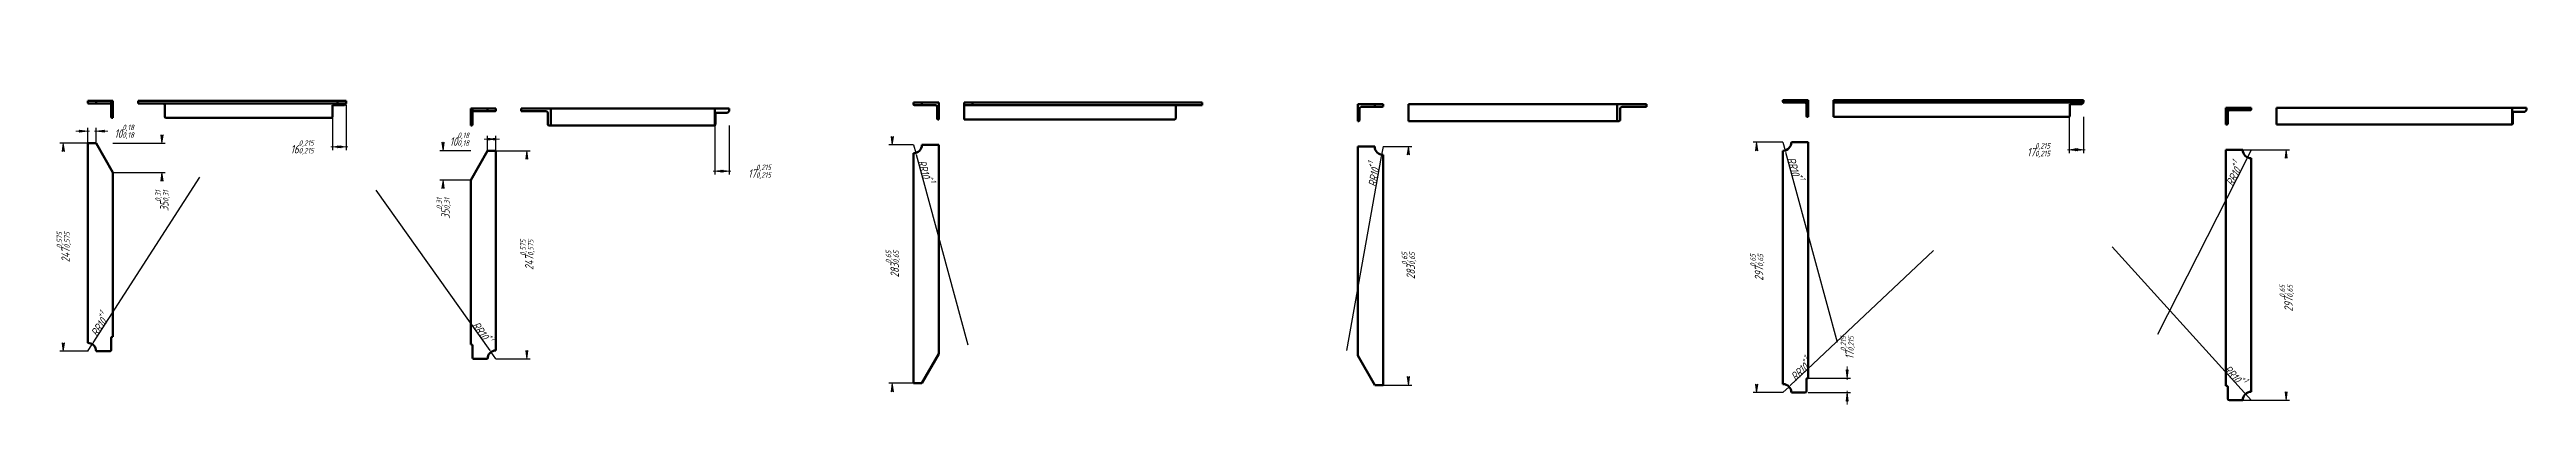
# Model space of a CAD drawing. Header units: millimetres. Extents: x -47 to 3413, y -383 to 297.
# Drawn here: x 1942 to 3413, y -230 to -20 of the extents above; entities that cross this region are included whole.
import ezdxf

# ---------------------------------------------------------------- set-up
doc = ezdxf.new("R2010")
doc.units = ezdxf.units.MM
doc.linetypes.add('K5LT_BASIC', pattern=[0])
doc.linetypes.add('K5LT_THIN', pattern=[0])
doc.layers.add('Системный слой', color=7, linetype='Continuous')
doc.layers.add('Системный слой (1)', color=7, linetype='Continuous', true_color=0x909090)
doc.styles.add('KDIMTEXTSTYLE', font='GOST_AU.SHX', dxfattribs={"width": 0.96, "oblique": 15, "height": 5})
doc.dimstyles.new('KDIMSTYLE (0.50)', dxfattribs={"dimtxt": 5, "dimasz": 1, "dimexe": 2, "dimexo": 0, "dimgap": 1, "dimtad": 1, "dimlfac": 2, "dimtxsty": 'KDIMTEXTSTYLE', "dimsah": 1, "dimcen": 0, "dimdle": 1, "dimadec": 0, "dimazin": 0, "dimtfac": 0.667, "dimtmove": 0, "dimatfit": 3, "dimfxl": 1, "dimtvp": 1, "dimtolj": 1, "dimtzin": 0, "dimarcsym": 0})

msp = doc.modelspace()

# ---------------------------------------------------------------- blocks, each defined once
blk = doc.blocks.new('KDIMARROW_02')
at = {"layer": 'Системный слой'}
blk.add_hatch(color=0, dxfattribs=at).paths.add_polyline_path([(4.5, -5.51091059616309e-16), (5, 0.6582624912261956), (0, 0), (5, -0.658262491226197)])
at = {"layer": 'Системный слой', "color": 0, "linetype": 'K5LT_THIN', "lineweight": 18}
for p, q in [((5, 0.6582624912261956), (0, 0)), ((0, 0), (5, -0.658262491226197)), ((0, 0), (7, -8.572527594031472e-16)), ((4.5, -5.51091059616309e-16), (5, 0.6582624912261956)), ((5, -0.658262491226197), (4.5, -5.51091059616309e-16))]:
    blk.add_line(p, q, dxfattribs=at)
at = {"layer": 'Системный слой (1)', "color": 0, "linetype": 'K5LT_THIN', "lineweight": 18}
blk.add_line((0, 0), (-1, 0), dxfattribs=at)
blk = doc.blocks.new('KDIMARROW_01')
at = {"layer": 'Системный слой'}
blk.add_hatch(color=0, dxfattribs=at).paths.add_polyline_path([(0, 0), (-5, 0.658262491226197), (-4.5, 5.51091059616309e-16), (-5, -0.6582624912261956)])
at = {"layer": 'Системный слой', "color": 0, "linetype": 'K5LT_THIN', "lineweight": 18}
for p, q in [((-4.5, 5.51091059616309e-16), (-5, 0.658262491226197)), ((-5, 0.658262491226197), (0, 0)), ((0, 0), (-5, -0.6582624912261956)), ((-5, -0.6582624912261956), (-4.5, 5.51091059616309e-16))]:
    blk.add_line(p, q, dxfattribs=at)
at = {"layer": 'Системный слой (1)', "color": 0, "linetype": 'K5LT_THIN', "lineweight": 18}
blk.add_line((0, 0), (-1, 0), dxfattribs=at)

# ---------------------------------------------------------------- dimensions: what is measured, and where the dimension line sits
at = {"layer": 'Системный слой (1)', "color": 7}
for base, p1, p2, location, override in [((2109.988923559226, -77.36283150030454), (2117.988923559233, -52.65161506544791), (2109.988923559226, -52.65161506544791), (2091.932466077838, -77.36283150030454), {"dimexo": 0, "dimpost": '\\H5.0;\\W0.965;\\Q15;<>\\H0.65x;\\S0,215^0,215;\\H1.5x;', "dimblk1": 'KDIMARROW_02', "dimblk2": 'KDIMARROW_02', "dimse1": 0, "dimse2": 0, "dimclrt": 7, "dimtolj": 1}), ((1969.488923556036, -68.10650326968499), (1964.488923556018, -75.15161506863114), (1969.488923556018, -75.15161506864388), (1986.196319109624, -68.10650326972751), {"dimexo": 0, "dimpost": '\\H5.0;\\W0.965;\\Q15;<>\\H0.65x;\\S0,18^0,18;\\H1.5x;', "dimblk1": 'KDIMARROW_02', "dimblk2": 'KDIMARROW_02', "dimse1": 0, "dimse2": 0, "dimclrt": 7, "dimtolj": 1}), ((2202.046851547106, -72.8372238109884), (2207.046851547123, -79.65161506544655), (2202.046851547123, -79.65161506545928), (2185.339455993517, -72.83722381103092), {"dimexo": 0, "dimpost": '\\H5.0;\\W0.965;\\Q15;<>\\H0.65x;\\S0,18^0,18;\\H1.5x;', "dimblk1": 'KDIMARROW_02', "dimblk2": 'KDIMARROW_02', "dimse1": 0, "dimse2": 0, "dimclrt": 7, "dimtolj": 1}), ((2337.046875365078, -91.78194289215094), (2345.546875365048, -64.65161506544791), (2337.046875365078, -64.65161506544791), (2363.658332846415, -91.78194289215094), {"dimexo": 0, "dimpost": '\\H5.0;\\W0.965;\\Q15;<>\\H0.65x;\\S0,215^0,215;\\H1.5x;', "dimblk1": 'KDIMARROW_02', "dimblk2": 'KDIMARROW_02', "dimse1": 0, "dimse2": 0, "dimclrt": 7, "dimtolj": 1}), ((3141.614637568172, -79.06295709874865), (3150.114637568178, -59.65161506544803), (3141.614637568172, -59.65161506544803), (3123.503180086784, -79.06295709874865), {"dimexo": 0, "dimpost": '\\H5.0;\\W0.965;\\Q15;<>\\H0.65x;\\S0,215^0,215;\\H1.5x;', "dimblk1": 'KDIMARROW_02', "dimblk2": 'KDIMARROW_02', "dimse1": 0, "dimse2": 0, "dimclrt": 7, "dimtolj": 1})]:
    msp.add_linear_dim(base=base, p1=p1, p2=p2, location=location, dimstyle='KDIMSTYLE (0.50)', override=override, dxfattribs=at).render()
for base, p1, p2, location, override in [((1949.963947091043, -75.15161506863114), (1964.488923556018, -198.6516150686621), (1964.488923556018, -75.15161506863114), (1949.963947091043, -136.9016150686466), {"dimexo": 0, "dimpost": '\\H5.0;\\W0.965;\\Q15;<>\\H0.65x;\\S0,575^0,575;\\H1.5x;', "dimblk1": 'KDIMARROW_01', "dimblk2": 'KDIMARROW_01', "dimse1": 0, "dimse2": 0, "dimclrt": 7, "dimtolj": 1}), ((2008.601266478028, -92.65161506864388), (1979.488923556018, -75.15161506864388), (1979.488923556018, -92.65161506864388), (2008.601266478028, -109.3678637716468), {"dimexo": 0, "dimpost": '\\H5.0;\\W0.965;\\Q15;<>\\H0.65x;\\S0,31^0,31;\\H1.5x;', "dimblk1": 'KDIMARROW_01', "dimblk2": 'KDIMARROW_01', "dimse1": 0, "dimse2": 0, "dimclrt": 7, "dimtolj": 1}), ((2175.632060439922, -97.15161506545928), (2192.046851547123, -79.65161506545928), (2192.046851547123, -97.15161506545928), (2175.632060439922, -113.8678637684622), {"dimexo": 0, "dimpost": '\\H5.0;\\W0.965;\\Q15;<>\\H0.65x;\\S0,31^0,31;\\H1.5x;', "dimblk1": 'KDIMARROW_01', "dimblk2": 'KDIMARROW_01', "dimse1": 0, "dimse2": 0, "dimclrt": 7, "dimtolj": 1}), ((2225.404320036102, -79.65161506544655), (2207.046851547123, -203.1516150654775), (2207.046851547123, -79.65161506544655), (2225.404320036102, -141.401615065462), {"dimexo": 0, "dimpost": '\\H5.0;\\W0.965;\\Q15;<>\\H0.65x;\\S0,575^0,575;\\H1.5x;', "dimblk1": 'KDIMARROW_01', "dimblk2": 'KDIMARROW_01', "dimse1": 0, "dimse2": 0, "dimclrt": 7, "dimtolj": 1}), ((2442.501989192129, -217.6516150654688), (2455.105175526994, -76.15161506544837), (2455.105175526994, -217.6516150654688), (2442.501989192129, -146.9016150654586), {"dimexo": 0, "dimpost": '\\H5.0;\\W0.965;\\Q15;<>\\H0.65x;\\S0,65^0,65;\\H1.5x;', "dimblk1": 'KDIMARROW_01', "dimblk2": 'KDIMARROW_01', "dimse1": 0, "dimse2": 0, "dimclrt": 7, "dimtolj": 1}), ((2749.049637809263, -77.15161506544769), (2734.049637809263, -218.6516150654681), (2734.049637809263, -77.15161506544769), (2749.049637809263, -147.9016150654579), {"dimexo": 0, "dimpost": '\\H5.0;\\W0.965;\\Q15;<>\\H0.65x;\\S0,65^0,65;\\H1.5x;', "dimblk1": 'KDIMARROW_01', "dimblk2": 'KDIMARROW_01', "dimse1": 0, "dimse2": 0, "dimclrt": 7, "dimtolj": 1}), ((2955.965565012171, -74.65161506544882), (2971.614637568143, -223.1516150654779), (2971.614637568143, -74.65161506544882), (2955.965565012171, -148.9016150654634), {"dimexo": 0, "dimpost": '\\H5.0;\\W0.965;\\Q15;<>\\H0.65x;\\S0,65^0,65;\\H1.5x;', "dimblk1": 'KDIMARROW_01', "dimblk2": 'KDIMARROW_01', "dimse1": 0, "dimse2": 0, "dimclrt": 7, "dimtolj": 1}), ((3270.53105753226, -79.1516150654486), (3244.794637477143, -227.6516150654777), (3244.794637477143, -79.1516150654486), (3270.53105753226, -167.1516150654486), {"dimexo": 0, "dimpost": '\\H5.0;\\W0.965;\\Q15;<>\\H0.65x;\\S0,65^0,65;\\H1.5x;', "dimblk1": 'KDIMARROW_01', "dimblk2": 'KDIMARROW_01', "dimse1": 0, "dimse2": 0, "dimclrt": 7, "dimtolj": 1}), ((3009.772943130441, -214.6516150654859), (2986.614637568143, -223.1516150654779), (2986.614637568143, -214.6516150654859), (3009.772943130441, -196.5401575841063), {"dimexo": 0, "dimpost": '\\H5.0;\\W0.965;\\Q15;<>\\H0.65x;\\S0,215^0,215;\\H1.5x;', "dimblk1": 'KDIMARROW_02', "dimblk2": 'KDIMARROW_02', "dimse1": 0, "dimse2": 0, "dimclrt": 7, "dimtolj": 1})]:
    msp.add_linear_dim(base=base, p1=p1, p2=p2, angle=90, location=location, dimstyle='KDIMSTYLE (0.50)', override=override, dxfattribs=at).render()
for center, radius, location in [((2455.105175526994, -76.1516150654486), 4.999999999999976, (2459.634085225019, -92.82991385265774)), ((2734.049637809263, -77.15161506544769), 4.99999999999992, (2730.994883019758, -94.16176340884189)), ((2971.614637568142, -74.65161506544882), 5.000000000000109, (2976.153017634829, -91.32733933333537)), ((3249.794637477143, -79.1516150654486), 4.999999999999953, (3241.972253879412, -94.56222791303577)), ((1964.488923556018, -198.6516150686618), 4.999999999999714, (1973.86409917349, -184.133255807718)), ((2207.046851547123, -203.1516150654777), 4.999999999999896, (2197.035111741776, -189.0646799993145)), ((2971.614637568142, -223.1516150654779), 4.999999999999766, (2984.179071317777, -211.2852054130464)), ((3249.794637477143, -227.6516150654777), 5.000000000000241, (3238.175373232708, -214.8582819616199))]:
    msp.add_radius_dim(center=center, radius=radius, location=location, dimstyle='KDIMSTYLE (0.50)', override={"dimpost": '\\H5.0;\\W0.965;\\Q15;R<>\\H0.65x;\\S+1^;\\H1.5x;', "dimblk2": 'KDIMARROW_02', "dimclrt": 7, "dimtolj": 1}, dxfattribs=at).render()

# ---------------------------------------------------------------- linework, layer by layer
at = {"layer": 'Системный слой (1)', "color": 5, "linetype": 'K5LT_BASIC', "lineweight": 60, "true_color": 0x0000ff}
for p, q in [((1969.488923556018, -50.15161506544774), (1964.488923556018, -50.15161506544774)), ((1964.488923556018, -51.15161506544791), (1964.488923556018, -50.15161506544774)), ((1969.488923556018, -51.65161506544786), (1964.988923556018, -51.6516150654478)), ((1969.488923556018, -50.15161506544774), (1977.488923556017, -50.15161506544774)), ((1969.488923556018, -51.65161506544786), (1969.488923556018, -50.15161506544774)), ((1977.488923556018, -51.65161506544774), (1969.488923556018, -51.65161506544786)), ((1978.488923556017, -50.15161506544774), (1977.488923556017, -50.15161506544774)), ((1978.988923556019, -50.15161506544774), (1978.488923556017, -50.15161506544774)), ((1978.488923556018, -52.65161506544791), (1978.488923556017, -50.15161506544774)), ((1978.488923556018, -52.65161506544791), (1978.488923556018, -59.65161506544783)), ((1978.988923556019, -50.15161506544774), (1979.488923556018, -50.15161506544774)), ((1979.488923556018, -50.15161506544774), (1979.488923556018, -60.15161506544777)), ((2112.988923559233, -50.15161506544774), (1994.4889235592, -50.15161506544774)), ((1994.488923559213, -51.15161506544791), (1994.4889235592, -50.15161506544774)), ((1994.488923559213, -51.15161506544791), (1994.4889235592, -51.6516150654478)), ((2113.0139863737, -51.6516150654478), (1994.4889235592, -51.6516150654478)), ((2010.238923559226, -52.65161506544791), (2010.238923559226, -59.65161506544783)), ((2109.988923559226, -52.65161506544791), (2109.988923559173, -59.65161506544783)), ((2116.988923559231, -52.65161506544791), (2109.988923559226, -52.65161506544791)), ((2117.988923559237, -50.15161506544774), (2112.988923559233, -50.15161506544774)), ((2112.988923559233, -51.15161506544791), (2112.988923559233, -50.15161506544774)), ((2117.988923559233, -51.65161506544786), (2113.0139863737, -51.6516150654478)), ((2117.988923559233, -51.65161506544786), (2116.988923559231, -52.65161506544791)), ((2117.988923559233, -51.65161506544786), (2117.988923559237, -50.15161506544774)), ((2192.046851547123, -54.65161506544786), (2192.046851547123, -64.65161506544788)), ((2192.546851547123, -54.65161506544786), (2192.046851547123, -54.65161506544786)), ((2192.546851547123, -54.65161506544786), (2193.046851547123, -54.65161506544786)), ((2193.046851547123, -57.15161506544803), (2193.046851547123, -54.65161506544786)), ((2193.046851547123, -54.65161506544786), (2194.046851547124, -54.65161506544786)), ((2193.046851547123, -57.15161506544803), (2193.046851547123, -64.15161506544794)), ((2202.046851547123, -54.65161506544786), (2194.046851547124, -54.65161506544786)), ((2194.046851547123, -56.15161506544786), (2202.046851547123, -56.15161506544797)), ((2202.046851547123, -54.65161506544786), (2207.046851547123, -54.65161506544786)), ((2202.046851547123, -56.15161506544797), (2202.046851547123, -54.65161506544786)), ((2202.046851547123, -56.15161506544797), (2206.546851547123, -56.15161506544791)), ((2207.046851547123, -55.65161506544803), (2207.046851547123, -54.65161506544786)), ((2222.046875365053, -56.15161506544797), (2222.046875365053, -54.65161506544786)), ((2222.046875365053, -54.65161506544786), (2239.546875365053, -54.65161506544786)), ((2222.046875365053, -56.15161506544797), (2236.04687536505, -56.15161506544786)), ((2237.796875365066, -57.15161506544803), (2237.796875365066, -64.15161506544794)), ((2337.046875365049, -54.65161506544786), (2239.546875365053, -54.65161506544786)), ((2239.546875365053, -64.65161506544794), (2239.546875365053, -54.65161506544786)), ((2337.046875365049, -54.65161506544786), (2337.546875365074, -54.65161506544786)), ((2337.046875365049, -54.65161506544786), (2337.046875365078, -64.65161506544788)), ((2344.546875365071, -54.65161506544786), (2337.546875365074, -54.65161506544786)), ((2344.546875365071, -57.15161506544803), (2337.546875365067, -57.15161506544803)), ((2337.546875365067, -57.15161506544803), (2337.546875365013, -64.15161506544794)), ((2344.546875365071, -54.65161506544786), (2345.546875365073, -54.65161506544786)), ((2345.546875365048, -56.15161506544786), (2344.546875365071, -57.15161506544803)), ((2345.546875365048, -56.15161506544786), (2345.546875365073, -54.65161506544786)), ((2455.105175526994, -52.15161506544803), (2455.105175526994, -51.15161506544786)), ((2460.105175526994, -51.15161506544786), (2455.105175526994, -51.15161506544786)), ((2460.105175526994, -52.65161506544797), (2455.605175526994, -52.65161506544791)), ((2460.105175526994, -52.65161506544797), (2460.105175526994, -51.15161506544786)), ((2470.105175526994, -51.15161506544786), (2460.105175526994, -51.15161506544786)), ((2468.105175526994, -52.65161506544786), (2460.105175526994, -52.65161506544797)), ((2469.105175526994, -60.65161506544794), (2469.105175526994, -53.65161506544803)), ((2470.105175526994, -61.15161506544794), (2470.105175526994, -51.15161506544786)), ((2490.105175526995, -51.15161506544786), (2485.105175526995, -51.15161506544786)), ((2485.105175526995, -52.65161506544791), (2485.105175526995, -51.15161506544786)), ((2485.105175526995, -52.65161506544791), (2485.105175526995, -53.65161506544783)), ((2490.080112712528, -52.65161506544791), (2485.105175526995, -52.65161506544791)), ((2485.105175526995, -53.65161506544783), (2485.105175526995, -60.65161506544794)), ((2490.080112712528, -52.65161506544791), (2626.605175527015, -52.65161506544791)), ((2490.105175526995, -52.15161506544803), (2490.105175526995, -51.15161506544786)), ((2490.105175526995, -51.15161506544786), (2626.605175527015, -51.15161506544786)), ((2610.855175527015, -60.65161506544794), (2610.855175527015, -53.65161506544803)), ((2626.605175527015, -52.15161506544803), (2626.605175527015, -51.15161506544786)), ((2626.605175527015, -52.65161506544791), (2626.605175527015, -52.15161506544803)), ((2719.049637809263, -62.15161506544811), (2719.049637809263, -52.15161506544803)), ((2719.049637809263, -52.15161506544803), (2729.049637809263, -52.15161506544803)), ((2720.049637809263, -61.65161506544811), (2720.049637809263, -54.6516150654482)), ((2721.049637809263, -53.65161506544803), (2729.049637809263, -53.65161506544814)), ((2729.049637809263, -53.65161506544814), (2729.049637809263, -52.15161506544803)), ((2729.049637809263, -52.15161506544803), (2734.049637809263, -52.15161506544803)), ((2729.049637809263, -53.65161506544814), (2733.549637809263, -53.65161506544808)), ((2734.049637809263, -53.1516150654482), (2734.049637809263, -52.15161506544803)), ((2749.049637809263, -52.15161506544803), (2873.049637809283, -52.15161506544803)), ((2749.049637809263, -62.15161506544806), (2749.049637809263, -52.15161506544803)), ((2873.049637809283, -62.15161506544811), (2873.049637809283, -52.15161506544803)), ((2873.049637809283, -52.15161506544803), (2890.549637809283, -52.15161506544803)), ((2874.799637809283, -61.65161506544811), (2874.799637809283, -54.6516150654482)), ((2876.549637809283, -53.65161506544803), (2890.549637809283, -53.65161506544814)), ((2890.549637809283, -53.65161506544814), (2890.549637809283, -52.15161506544803)), ((2976.614637568142, -49.65161506544797), (2971.614637568143, -49.65161506544797)), ((2971.614637568143, -50.65161506544814), (2971.614637568143, -49.65161506544797)), ((2976.614637568142, -51.15161506544808), (2972.114637568143, -51.15161506544803)), ((2976.614637568142, -49.65161506544797), (2984.614637568144, -49.65161506544797)), ((2976.614637568142, -51.15161506544808), (2976.614637568142, -49.65161506544797)), ((2984.614637568143, -51.15161506544797), (2976.614637568142, -51.15161506544808)), ((2985.614637568144, -49.65161506544797), (2984.614637568144, -49.65161506544797)), ((2985.614637568143, -52.15161506544814), (2985.614637568144, -49.65161506544797)), ((2986.114637568144, -49.65161506544797), (2985.614637568144, -49.65161506544797)), ((2985.614637568143, -52.15161506544814), (2985.614637568143, -59.15161506544806)), ((2986.114637568144, -49.65161506544797), (2986.614637568143, -49.65161506544797)), ((2986.614637568143, -49.65161506544797), (2986.614637568143, -59.651615065448)), ((3006.614637568151, -49.65161506544797), (3001.614637568151, -49.65161506544797)), ((3001.614637568151, -51.15161506544797), (3001.614637568151, -49.65161506544797)), ((3001.614637568151, -51.15161506544797), (3001.614637568151, -52.15161506544814)), ((3006.589574753684, -51.15161506544803), (3001.614637568151, -51.15161506544797)), ((3001.614637568151, -52.15161506544814), (3001.614637568151, -59.15161506544806)), ((3145.139700382645, -51.15161506544803), (3006.589574753684, -51.15161506544803)), ((3006.614637568151, -50.65161506544814), (3006.614637568151, -49.65161506544797)), ((3145.114637568178, -49.65161506544797), (3006.614637568151, -49.65161506544797)), ((3149.114637568173, -52.15161506544814), (3142.114637568168, -52.15161506544814)), ((3142.114637568168, -52.15161506544814), (3142.114637568198, -59.15161506544806)), ((3150.114637568178, -49.65161506544797), (3145.114637568178, -49.65161506544797)), ((3145.114637568178, -50.65161506544814), (3145.114637568178, -49.65161506544797)), ((3150.114637568178, -51.15161506544808), (3145.139700382645, -51.15161506544803)), ((3150.114637568178, -51.15161506544808), (3149.114637568173, -52.15161506544814)), ((3150.114637568178, -51.15161506544808), (3150.114637568178, -49.65161506544797)), ((3235.294637477141, -54.15161506544808), (3234.794637477143, -54.15161506544808)), ((3234.794637477143, -54.15161506544808), (3234.794637477143, -64.15161506544811)), ((3235.294637477141, -54.15161506544808), (3235.794637477141, -54.15161506544808)), ((3235.794637477141, -54.15161506544808), (3236.794637477141, -54.15161506544808)), ((3235.794637477143, -56.65161506544825), (3235.794637477141, -54.15161506544808)), ((3235.794637477143, -56.65161506544825), (3235.794637477143, -63.65161506544817)), ((3244.794637477143, -54.15161506544808), (3236.794637477141, -54.15161506544808)), ((3236.794637477143, -55.65161506544808), (3244.794637477143, -55.6516150654482)), ((3244.794637477143, -54.15161506544808), (3249.794637477143, -54.15161506544808)), ((3244.794637477143, -55.6516150654482), (3244.794637477143, -54.15161506544808)), ((3244.794637477143, -55.6516150654482), (3249.294637477143, -55.65161506544814)), ((3249.794637477143, -55.15161506544825), (3249.794637477143, -54.15161506544808)), ((3404.794661295091, -54.15161506544808), (3264.794661295071, -54.15161506544808)), ((3264.794661295071, -64.15161506544811), (3264.794661295071, -54.15161506544808)), ((3404.794661295091, -54.15161506544808), (3405.294661295092, -54.15161506544808)), ((3404.794661295091, -54.15161506544808), (3404.794661295091, -64.15161506544811)), ((3412.294661295093, -54.15161506544808), (3405.294661295092, -54.15161506544808)), ((3405.294661295087, -56.65161506544825), (3405.294661295118, -63.65161506544817)), ((3412.294661295093, -56.65161506544825), (3405.294661295087, -56.65161506544825)), ((3412.294661295093, -54.15161506544808), (3413.294661295091, -54.15161506544808)), ((3413.294661295097, -55.65161506544808), (3412.294661295093, -56.65161506544825)), ((3413.294661295097, -55.65161506544808), (3413.294661295091, -54.15161506544808)), ((1979.488923556018, -60.15161506544777), (1978.988923556018, -60.15161506544777)), ((2109.488923559233, -60.15161506544777), (2011.113923559205, -60.15161506544777)), ((2109.988923559173, -59.65161506544783), (2109.488923559233, -60.15161506544777)), ((2192.046851547123, -64.65161506544788), (2192.546851547123, -64.65161506544788)), ((2238.671875365046, -64.65161506544788), (2239.546875365053, -64.65161506544794)), ((2337.046875365078, -64.65161506544788), (2239.546875365053, -64.65161506544794)), ((2337.546875365013, -64.15161506544794), (2337.046875365078, -64.65161506544788)), ((2470.105175526994, -61.15161506544794), (2469.605175526994, -61.15161506544788)), ((2485.105175526995, -60.65161506544794), (2485.105175526995, -61.15161506544788)), ((2485.105175526995, -61.15161506544788), (2609.980175527015, -61.15161506544788)), ((2719.049637809263, -62.15161506544811), (2719.549637809263, -62.15161506544806)), ((2749.049637809263, -62.15161506544806), (2873.049637809283, -62.15161506544811)), ((2873.049637809283, -62.15161506544811), (2873.924637809283, -62.15161506544806)), ((2986.614637568143, -59.651615065448), (2986.114637568143, -59.651615065448)), ((3001.614637568151, -59.15161506544806), (3001.614637568151, -59.651615065448)), ((3141.614637568172, -59.651615065448), (3001.614637568151, -59.651615065448)), ((3142.114637568198, -59.15161506544806), (3141.614637568172, -59.651615065448)), ((3234.794637477143, -64.15161506544811), (3235.294637477143, -64.15161506544811)), ((3404.794661295091, -64.15161506544811), (3264.794661295071, -64.15161506544811)), ((3405.294661295118, -63.65161506544817), (3404.794661295091, -64.15161506544811)), ((1964.488923556018, -193.6516150686639), (1964.488923556018, -75.15161506863114)), ((1964.488923556018, -75.15161506863114), (1969.488923556018, -75.15161506864388)), ((1969.488923556018, -75.15161506864388), (1979.488923556018, -92.65161506864388)), ((2202.046851547123, -79.65161506545928), (2192.046851547123, -97.15161506545928)), ((2207.046851547123, -79.65161506544655), (2202.046851547123, -79.65161506545928)), ((2207.046851547123, -198.1516150654793), (2207.046851547123, -79.65161506544655)), ((2455.105175526994, -81.15161506544814), (2455.105175526994, -217.6516150654688)), ((2470.105175526994, -76.15161506544837), (2460.105175526994, -76.15161506544837)), ((2470.105175526994, -76.15161506544837), (2470.105175526994, -200.1516150654686)), ((2719.049637809263, -77.15161506544769), (2719.049637809263, -201.1516150654679)), ((2719.049637809263, -77.15161506544769), (2729.049637809263, -77.15161506544769)), ((2734.049637809263, -82.15161506544746), (2734.049637809263, -218.6516150654681)), ((2971.614637568143, -218.1516150654838), (2971.614637568143, -79.65161506545746)), ((2986.614637568143, -74.65161506545746), (2976.614637568143, -74.65161506545746)), ((2986.614637568143, -214.6516150654859), (2986.614637568143, -74.65161506545746)), ((3234.794637477143, -79.15161506545724), (3244.794637477143, -79.15161506545724)), ((3234.794637477143, -219.1516150654857), (3234.794637477143, -79.15161506545724)), ((3249.794637477143, -222.6516150654836), (3249.794637477143, -84.15161506545724)), ((1979.488923556018, -190.1516150686402), (1979.488923556018, -92.65161506864388)), ((2192.046851547123, -194.6516150654556), (2192.046851547123, -97.15161506545928)), ((1978.488923556017, -197.6516150686621), (1978.488923556019, -190.6516150686643)), ((1978.988923556019, -190.1516150686639), (1979.488923556018, -190.1516150686402)), ((1969.488923556018, -198.6516150686675), (1977.488923556017, -198.6516150686639)), ((2192.546851547123, -194.6516150654793), (2192.046851547123, -194.6516150654556)), ((2193.046851547123, -202.1516150654775), (2193.046851547123, -195.1516150654797)), ((2202.046851547123, -203.1516150654829), (2194.046851547124, -203.1516150654793)), ((2470.105175526994, -200.1516150654686), (2460.105175526994, -217.6516150654688)), ((2719.049637809263, -201.1516150654679), (2729.049637809263, -218.6516150654681)), ((2460.105175526994, -217.6516150654688), (2455.105175526994, -217.6516150654688)), ((2729.049637809263, -218.6516150654681), (2734.049637809263, -218.6516150654681)), ((2985.614637568144, -222.1516150654791), (2985.614637568144, -215.1516150654782)), ((2986.114637568144, -214.6516150654779), (2986.614637568143, -214.6516150654859)), ((3235.294637477141, -219.1516150654777), (3234.794637477143, -219.1516150654857)), ((3235.794637477141, -226.6516150654788), (3235.794637477141, -219.6516150654779)), ((2976.614637568142, -223.1516150654838), (2984.614637568144, -223.1516150654779)), ((3244.794637477143, -227.6516150654836), (3236.794637477141, -227.6516150654777))]:
    msp.add_line(p, q, dxfattribs=at)
for centre, radius, start, end in [((1964.988923556018, -51.15161506544786), 0.4999999999999454, 180, 270), ((1977.488923556018, -52.65161506544771), 1.000000000000001, 0, 90), ((2194.046851547123, -57.15161506544783), 1.000000000000001, 89.9999999999886, 180), ((2206.546851547123, -55.65161506544797), 0.4999999999999454, 270, 0), ((2455.605175526994, -52.15161506544797), 0.4999999999999454, 180, 270.000000000013), ((2468.105175526994, -53.65161506544783), 0.9999999999998903, 0, 90), ((2721.049637809263, -54.651615065448), 0.9999999999998903, 90, 180), ((2733.549637809263, -53.15161506544814), 0.4999999999999454, 269.999999999987, 0), ((2972.114637568143, -50.65161506544808), 0.4999999999999454, 180, 270.000000000013), ((2984.614637568143, -52.15161506544794), 1.000000000000001, 0, 90), ((3236.794637477143, -56.65161506544806), 1.000000000000001, 89.9999999999886, 180), ((3249.294637477143, -55.1516150654482), 0.4999999999999454, 269.999999999987, 0), ((1978.988923556018, -59.65161506544783), 0.4999999999999454, 180, 270), ((2192.546851547123, -64.15161506544794), 0.4999999999999454, 270, 0), ((2469.605175526994, -60.65161506544794), 0.4999999999999454, 180, 270), ((2719.549637809263, -61.65161506544811), 0.4999999999999454, 270, 0), ((2986.114637568143, -59.15161506544806), 0.4999999999999454, 180, 270), ((3235.294637477143, -63.65161506544817), 0.4999999999999454, 270, 0), ((2455.105175526994, -76.15161506544837), 4.999999999999894, 270, 0), ((2734.049637809263, -77.15161506544769), 4.999999999999894, 180, 270), ((2971.614637568143, -74.65161506544882), 4.999999999999894, 270, 0), ((3249.794637477143, -79.1516150654486), 4.999999999999894, 180, 270), ((1978.988923556019, -190.6516150686621), 0.500000000000167, 90, 180), ((1964.488923556018, -198.6516150686621), 4.999999999999893, 0, 90.0000000000417), ((1977.488923556017, -197.6516150686621), 0.9999999999998903, 269.9999999998827, 0), ((2192.546851547123, -195.1516150654775), 0.500000000000167, 0, 90), ((2194.046851547123, -202.1516150654775), 0.9999999999998903, 180, 270.0000000001173), ((2207.046851547123, -203.1516150654775), 4.999999999999893, 89.99999999995832, 180), ((2971.614637568143, -223.1516150654779), 4.999999999999893, 0, 90), ((2986.114637568144, -215.1516150654779), 0.4999999999999454, 90, 180.000000000026), ((3235.294637477141, -219.6516150654777), 0.4999999999999454, 0, 90), ((2984.614637568144, -222.1516150654779), 0.9999999999998903, 270.0000000000651, 0), ((3236.794637477141, -226.6516150654777), 0.9999999999998903, 180, 269.9999999999349), ((3249.794637477143, -227.6516150654777), 4.999999999999893, 90, 180)]:
    msp.add_arc(centre, radius, start, end, dxfattribs=at)
for centre, major_axis, start_param, end_param in [((2008.488923559202, -52.65161506544771), (-1.750000000000007, 2.143131898507876e-16), 3.141592653589651, 4.712388980382871), ((2236.046875365042, -57.15161506544783), (-1.750000000000007, 2.143131898507876e-16), 3.141592653589651, 4.712388980382871), ((2612.605175527015, -53.65161506544783), (1.749999999999813, 0), 1.570796326795023, 3.141592653589822), ((2876.549637809283, -54.651615065448), (1.749999999999813, 0), 1.570796326795023, 3.141592653589822), ((2011.113923559202, -59.65161506544783), (-0.8749999999999072, 1.07156594925382e-16), 0, 1.570796326795512), ((2238.671875365042, -64.15161506544794), (-0.8749999999999072, 1.07156594925382e-16), 0, 1.570796326795512), ((2609.980175527015, -60.65161506544794), (0.8749999999999072, 0), 4.712388980384242, 6.283185307179586), ((2873.924637809283, -61.65161506544811), (0.8749999999999072, 0), 4.712388980384242, 6.283185307179586)]:
    msp.add_ellipse(centre, major_axis=major_axis, ratio=0.5714285714285697, start_param=start_param, end_param=end_param, dxfattribs=at)
for points, knots in [([(2113.0139863737, -51.6516150654478), (2113.009143070939, -51.65160142159993), (2113.00350142561, -51.64199778855874), (2112.998221476304, -51.61361388278962), (2112.995338782736, -51.58866331813533), (2112.992973690927, -51.55591477809381), (2112.991225915194, -51.51470865188006), (2112.990089696922, -51.46709495954588), (2112.98943259459, -51.41564676663489), (2112.989005810347, -51.34539155942974), (2112.988915352525, -51.25704872780793), (2112.988923713594, -51.18546599227412), (2112.988923559233, -51.15161506544791)], [0, 0, 0, 0, 2.378399045875629, 3.309563417727331, 4.195960429960205, 5.206845176279291, 6.329771175638523, 7.384149438688647, 8.424115879527587, 9.46391174805526, 11.33528591408788, 13, 13, 13, 13]), ([(2490.105175526995, -52.15161506544803), (2490.105173162011, -52.18546178098711), (2490.105181374022, -52.23416029574341), (2490.105138038358, -52.29706669923021), (2490.105047327594, -52.34419066007189), (2490.104820866674, -52.3948239359413), (2490.104360090855, -52.44313985565424), (2490.103490640431, -52.49211194501854), (2490.102114975869, -52.53581635177204), (2490.100245525005, -52.56898089103299), (2490.098304238454, -52.59224467555254), (2490.096374536778, -52.60935774182795), (2490.093319278001, -52.62830764185526), (2490.088337053096, -52.64630492085999), (2490.083295961664, -52.65161573481075), (2490.080112712528, -52.65161506544791)], [0, 0, 0, 0, 2.051912720176826, 2.972909765665332, 3.968685470681519, 5.107296094061883, 6.388393571144349, 7.45604780550941, 8.95599394649358, 10.24688093168144, 10.89318878909974, 11.7541899154504, 12.61313926008208, 14.07349999767722, 16, 16, 16, 16]), ([(3006.614637568151, -50.65161506544814), (3006.614635203166, -50.6854617809897), (3006.614643415199, -50.73416029574909), (3006.614600079506, -50.7970666992386), (3006.614509368751, -50.84419066008013), (3006.614282907839, -50.89482393594756), (3006.613822132013, -50.9431398556589), (3006.612952681589, -50.99211194502141), (3006.611577017015, -51.03581635177483), (3006.609707566167, -51.06898089103578), (3006.607766279615, -51.09224467555558), (3006.605836577938, -51.10935774183059), (3006.602781319166, -51.12830764185711), (3006.597799094245, -51.14630492086192), (3006.592758002864, -51.15161573481069), (3006.589574753684, -51.15161506544803)], [0, 0, 0, 0, 2.051912720337225, 2.972909765865581, 3.968685470861868, 5.107296094210938, 6.388393571249616, 7.456047805592203, 8.955993946581618, 10.2468809317826, 10.89318878920314, 11.75418991560248, 12.61313926020711, 14.07349999775794, 16, 16, 16, 16]), ([(3145.139700382645, -51.15161506544803), (3145.134857079882, -51.15160142159957), (3145.129215434553, -51.14199778855911), (3145.123935485246, -51.11361388278917), (3145.121052791675, -51.08866331813448), (3145.118687699889, -51.05591477809338), (3145.116939924156, -51.01470865187954), (3145.115803705859, -50.96709495954613), (3145.115146603533, -50.91564676663455), (3145.114719819293, -50.84539155942963), (3145.114629361523, -50.75704872780801), (3145.114637722535, -50.68546599227429), (3145.114637568178, -50.65161506544814)], [0, 0, 0, 0, 2.37839904592684, 3.309563417776857, 4.195960429975347, 5.206845176280315, 6.329771175638992, 7.384149438705837, 8.424115879537311, 9.463911748065792, 11.33528591409569, 13, 13, 13, 13])]:
    msp.add_open_spline(points, degree=3, knots=knots, dxfattribs=at)

msp.set_redraw_order([(e.dxf.handle, doc.entitydb.next_handle()) for e in msp.query("TEXT MTEXT ATTDEF DIMENSION ARC_DIMENSION")])  # texts and dimensions are drawn at this point

doc.saveas('drawing.dxf')
